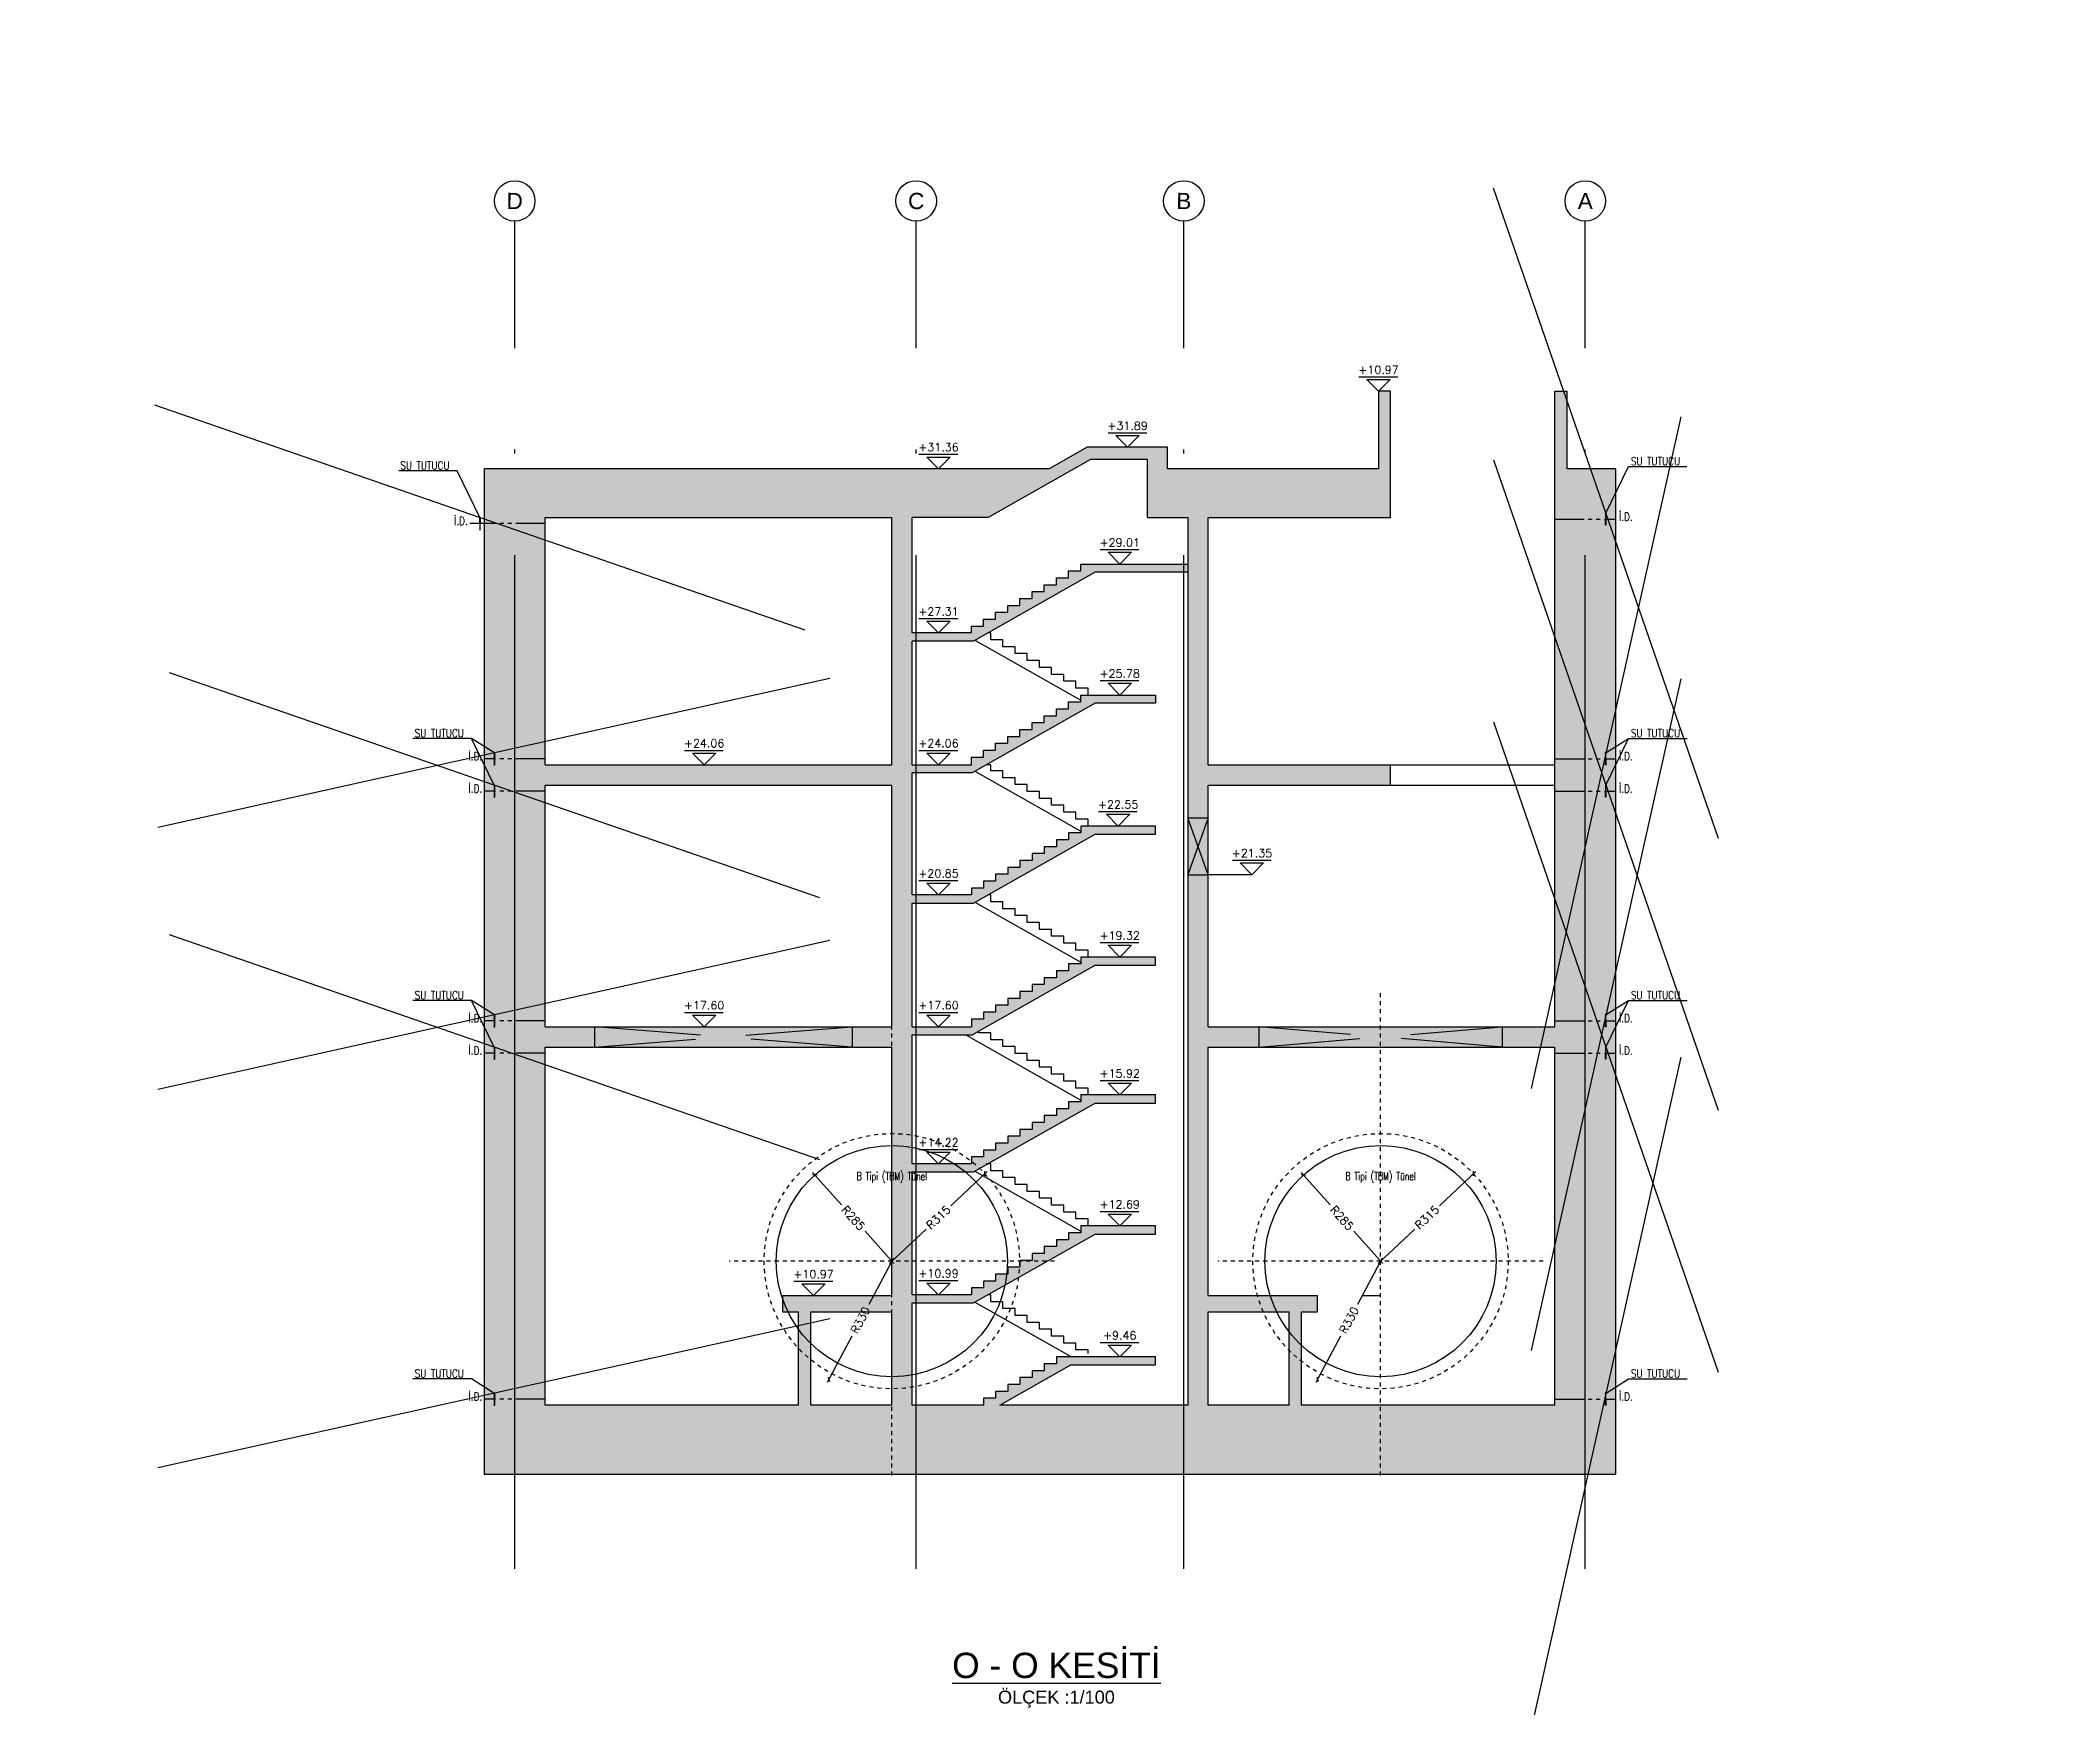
# Model space of a CAD drawing. Header units: millimetres. Extents: x 400408 to 401352, y 4543980 to 4544157.
# Drawn here: x 401302.04 to 401351.83, y 4544030.43 to 4544071.54 of the extents above; entities that cross this region are included whole.
import ezdxf
from ezdxf.enums import TextEntityAlignment as Align

# ---------------------------------------------------------------- set-up
doc = ezdxf.new("R2010")
doc.units = ezdxf.units.MM
for name, pattern in [('ACAD_ISO05W100', [33, 24, -3, 0, -3, 0, -3]), ('AKS', [3, 2.5, -0.25, 0, -0.25]), ('CIZGI', [0.4, 0.25, -0.15]), ('CONTINU', [0]), ('HIDDEN', [0.375, 0.25, -0.125])]:
    doc.linetypes.add(name, pattern=pattern)
for name, color, linetype in [('aks prota', 2, 'AKS'), ('caks prota', 4, 'Continuous'), ('görünüş prota', 4, 'Continuous'), ('iderzi_PROTA', 3, 'Continuous'), ('inşaat derzi prota', 11, 'Continuous'), ('kesik prota', 2, 'CIZGI'), ('kesit prota', 1, 'Continuous'), ('kesit tarama prota', 252, 'Continuous'), ('kot prota', 4, 'Continuous'), ('lkolon prota', 4, 'Continuous'), ('merdiven prota', 2, 'Continuous'), ('not prota', 2, 'Continuous'), ('not yazısı prota', 6, 'Continuous'), ('not çizgisi prota', 4, 'Continuous'), ('PRT-CST-rc_level', 6, 'Continuous'), ('PRT-CST-rc_levermark', 4, 'Continuous'), ('st_s_su tutucu', 2, 'Continuous'), ('st_s_ölçü', 4, 'Continuous'), ('t35 prota', 3, 'Continuous'), ('taks prota', 7, 'Continuous'), ('tplan prota', 7, 'Continuous')]:
    doc.layers.add(name, color=color, linetype=linetype)
doc.styles.add('Arial', font='Arial.ttf')
doc.styles.add('OLCU', font='romanstw.shx')
doc.styles.get("Standard").update_dxf_attribs({"font": 'Arial.ttf'})
doc.styles.add('TAKS', font='Arial Unicode.ttf')
doc.styles.add('TEXT250', font='romanstw.shx', dxfattribs={"width": 0.8, "height": 25})
doc.styles.add('TSIMPLEX', font='romanstw.shx')
doc.dimstyles.new('1-100', dxfattribs={"dimscale": 0.5, "dimtxt": 2, "dimasz": 7.5, "dimexe": 3, "dimexo": 5, "dimgap": 5, "dimtad": 3, "dimdec": 1, "dimlfac": 2, "dimzin": 9, "dimdsep": 46, "dimtxsty": 'Standard', "dimblk": 'OBLIQUE', "dimcen": 0.09, "dimclrd": 3, "dimclre": 3, "dimclrt": 1, "dimadec": 3, "dimazin": 0, "dimtfac": 1, "dimtdec": 1, "dimtofl": 0, "dimtmove": 0, "dimatfit": 3, "dimfxl": 4, "dimtolj": 1, "dimtzin": 0, "dimarcsym": 0})
doc.dimstyles.new('1-50', dxfattribs={"dimtxt": 10, "dimasz": 4, "dimexe": 4, "dimexo": 8, "dimgap": 4, "dimtad": 1, "dimdec": 1, "dimrnd": 0.05, "dimzin": 9, "dimdsep": 46, "dimtxsty": 'OLCU', "dimblk1": 'OBLIQUE', "dimblk2": 'OBLIQUE', "dimsah": 1, "dimcen": 2, "dimdle": 4, "dimclrd": 4, "dimclre": 4, "dimclrt": 3, "dimadec": 1, "dimazin": 0, "dimtfac": 1, "dimtdec": 1, "dimtix": 1, "dimtmove": 2, "dimatfit": 3, "dimldrblk": 'OBLIQUE', "dimfxl": 1, "dimtvp": 1, "dimtolj": 1, "dimtzin": 1, "dimarcsym": 0})

msp = doc.modelspace()

# ---------------------------------------------------------------- texts
at = {"layer": 'not yazısı prota', "ltscale": 0.05, "style": 'TSIMPLEX', "width": 0.8}
for s, p in [('SU TUTUCU', (401310.915, 4544060.952)), ('SU TUTUCU', (401341.26, 4544061.058)), ('İ.D.', (401312.243, 4544059.586)), ('İ.D.', (401340.967, 4544059.691)), ('SU TUTUCU', (401311.269, 4544054.352)), ('SU TUTUCU', (401341.26, 4544054.352)), ('İ.D.', (401312.597, 4544053.786)), ('İ.D.', (401340.967, 4544053.786)), ('İ.D.', (401312.597, 4544052.986)), ('İ.D.', (401340.967, 4544052.986)), ('SU TUTUCU', (401311.269, 4544047.892)), ('SU TUTUCU', (401341.26, 4544047.892)), ('İ.D.', (401312.597, 4544047.326)), ('İ.D.', (401340.967, 4544047.326)), ('İ.D.', (401312.597, 4544046.526)), ('İ.D.', (401340.967, 4544046.526)), ('SU TUTUCU', (401311.269, 4544038.562)), ('SU TUTUCU', (401341.26, 4544038.562)), ('İ.D.', (401312.597, 4544037.996)), ('İ.D.', (401340.967, 4544037.996))]:
    msp.add_text(s, height=0.2, dxfattribs=at).set_placement(p)
at = {"layer": 't35 prota', "style": 'Arial'}
msp.add_text('ÖLÇEK :1/100', height=0.32, rotation=0.0118, dxfattribs=at).set_placement((401327.093, 4544030.67), align=Align.MIDDLE)
at = {"layer": 'taks prota', "style": 'TAKS'}
for s, p in [('D', (401313.735, 4544067.576)), ('C', (401323.635, 4544067.576)), ('B', (401330.235, 4544067.576)), ('A', (401340.135, 4544067.576))]:
    msp.add_text(s, height=0.4, rotation=359.5052, dxfattribs=at).set_placement(p, align=Align.MIDDLE_CENTER)
at = {"layer": 'tplan prota', "style": 'Arial'}
msp.add_text('%%UO - O KESİTİ', height=0.625, rotation=0.0118, dxfattribs=at).set_placement((401327.093, 4544031.545), align=Align.MIDDLE)

# ---------------------------------------------------------------- blocks, each defined once
blk = doc.blocks.new('KOTK5')
at = {"layer": 'PRT-CST-rc_levermark'}
blk.add_line((217, 160), (-213, 160), dxfattribs=at)
blk.add_lwpolyline([(130, 130), (-130, 130), (0, 0)], close=True, dxfattribs=at)
at = {"layer": 'PRT-CST-rc_level', "style": 'OLCU'}
blk.add_attdef('000.00', text='', height=90, dxfattribs=at).set_placement((0, 193), align=Align.CENTER)
blk = doc.blocks.new('_Oblique')
at = {"layer": 'st_s_ölçü', "lineweight": -2}
blk.add_line((-0.5, -0.5), (0.5, 0.5), dxfattribs=at)
blk = doc.blocks.new('*D11')
at = {"layer": 'DEFPOINTS', "color": 0, "transparency": 16777216}
for p in [(-455.8, 109.6), (-265.8, -102.9)]:
    blk.add_point(p, dxfattribs=at)
at = {"layer": 'st_s_ölçü', "color": 4, "lineweight": -2, "transparency": 16777216}
for p, q in [((-461.1, 115.6), (-389.9, 36)), ((-260.5, -108.8), (-331.6, -29.2))]:
    blk.add_line(p, q, dxfattribs=at)
at = {"layer": 'st_s_ölçü', "color": 4, "lineweight": -2, "transparency": 16777216, "xscale": 8, "yscale": 8, "zscale": 8, "rotation": 131.8058995973175}
blk.add_blockref('_Oblique', (-455.8, 109.6), dxfattribs=at)
at = {"layer": 'st_s_ölçü', "color": 3, "transparency": 16777216, "insert": (-360.8, 3.4), "char_height": 20, "attachment_point": 5, "rotation": 311.8059, "style": 'OLCU'}
blk.add_mtext('\\A1;R285', dxfattribs=at)
blk = doc.blocks.new('*D12')
at = {"layer": 'DEFPOINTS', "color": 0, "transparency": 16777216}
for p in [(-36.3, 113), (-265.8, -102.9)]:
    blk.add_point(p, dxfattribs=at)
at = {"layer": 'st_s_ölçü', "color": 4, "lineweight": -2, "transparency": 16777216}
for p, q in [((-30.5, 118.4), (-120.6, 33.7)), ((-271.6, -108.3), (-181.5, -23.6))]:
    blk.add_line(p, q, dxfattribs=at)
at = {"layer": 'st_s_ölçü', "color": 4, "lineweight": -2, "transparency": 16777216, "xscale": 8, "yscale": 8, "zscale": 8, "rotation": 43.24583088137385}
blk.add_blockref('_Oblique', (-36.3, 113), dxfattribs=at)
at = {"layer": 'st_s_ölçü', "color": 3, "transparency": 16777216, "insert": (-151.1, 5.1), "char_height": 20, "attachment_point": 5, "rotation": 43.2458, "style": 'OLCU'}
blk.add_mtext('\\A1;R315', dxfattribs=at)
blk = doc.blocks.new('*D13')
at = {"layer": 'DEFPOINTS', "color": 0, "transparency": 16777216}
for p in [(-265.8, -102.9), (-421, -394.1)]:
    blk.add_point(p, dxfattribs=at)
at = {"layer": 'lkolon prota', "color": 4, "lineweight": -2, "transparency": 16777216}
for p, q in [((-262, -95.8), (-322.9, -209.9)), ((-424.8, -401.1), (-364, -287))]:
    blk.add_line(p, q, dxfattribs=at)
at = {"layer": 'lkolon prota', "color": 4, "lineweight": -2, "transparency": 16777216, "xscale": 8, "yscale": 8, "zscale": 8, "rotation": 241.9351701811658}
blk.add_blockref('_Oblique', (-421, -394.1), dxfattribs=at)
at = {"layer": 'lkolon prota', "color": 3, "transparency": 16777216, "insert": (-343.4, -248.5), "char_height": 20, "attachment_point": 5, "rotation": 61.9352, "style": 'OLCU'}
blk.add_mtext('\\A1;R330', dxfattribs=at)
blk = doc.blocks.new('D')
at = {"layer": 'st_s_su tutucu', "linetype": 'CONTINU', "ltscale": 0.2}
for p, q in [((-39987.8, 52508.2), (-39992.6, 52508.2)), ((-39992.6, 52508.2), (-39992.6, 52507.4)), ((-39992.6, 52507.4), (-39990.6, 52506.1)), ((-39990.6, 52498.5), (-39991.5, 52498.5)), ((-39991.5, 52498.5), (-39991.5, 52497.9)), ((-39991.5, 52497.9), (-39990.6, 52497.9)), ((-39990.6, 52488.5), (-39991.5, 52488.5)), ((-39991.5, 52488.5), (-39991.5, 52487.9)), ((-39991.5, 52487.9), (-39990.6, 52487.9)), ((-39990.6, 52506.1), (-39990.6, 52498.5)), ((-39990.6, 52497.9), (-39990.6, 52488.5)), ((-39990.6, 52487.9), (-39990.6, 52478.7)), ((-39989.8, 52506.1), (-39987.8, 52507.4)), ((-39989.8, 52498.5), (-39989.8, 52506.1)), ((-39988.9, 52498.5), (-39989.8, 52498.5)), ((-39989.8, 52488.5), (-39989.8, 52497.9)), ((-39989.8, 52497.9), (-39988.9, 52497.9)), ((-39988.9, 52488.5), (-39989.8, 52488.5)), ((-39989.8, 52478.7), (-39989.8, 52487.9)), ((-39989.8, 52487.9), (-39988.9, 52487.9)), ((-39988.9, 52497.9), (-39988.9, 52498.5)), ((-39988.9, 52487.9), (-39988.9, 52488.5)), ((-39987.8, 52507.4), (-39987.8, 52508.2)), ((-39992.6, 52449), (-39990.6, 52450.3)), ((-39992.6, 52448.2), (-39992.6, 52449)), ((-39987.8, 52448.2), (-39992.6, 52448.2)), ((-39990.6, 52478.7), (-39991.9, 52478.7)), ((-39991.9, 52478.7), (-39991.9, 52477.7)), ((-39991.9, 52477.7), (-39990.6, 52477.7)), ((-39991.5, 52467.9), (-39991.5, 52468.5)), ((-39991.5, 52468.5), (-39990.6, 52468.5)), ((-39990.6, 52467.9), (-39991.5, 52467.9)), ((-39991.5, 52457.9), (-39991.5, 52458.5)), ((-39991.5, 52458.5), (-39990.6, 52458.5)), ((-39990.6, 52457.9), (-39991.5, 52457.9)), ((-39990.6, 52468.5), (-39990.6, 52477.7)), ((-39990.6, 52458.5), (-39990.6, 52467.9)), ((-39990.6, 52450.3), (-39990.6, 52457.9)), ((-39988.5, 52478.7), (-39989.8, 52478.7)), ((-39989.8, 52477.7), (-39988.5, 52477.7)), ((-39989.8, 52477.7), (-39989.8, 52468.5)), ((-39989.8, 52468.5), (-39988.9, 52468.5)), ((-39988.9, 52467.9), (-39989.8, 52467.9)), ((-39989.8, 52467.9), (-39989.8, 52458.5)), ((-39989.8, 52458.5), (-39988.9, 52458.5)), ((-39988.9, 52457.9), (-39989.8, 52457.9)), ((-39989.8, 52457.9), (-39989.8, 52450.3)), ((-39989.8, 52450.3), (-39987.8, 52449)), ((-39988.9, 52468.5), (-39988.9, 52467.9)), ((-39988.9, 52458.5), (-39988.9, 52457.9)), ((-39988.5, 52477.7), (-39988.5, 52478.7)), ((-39987.8, 52449), (-39987.8, 52448.2))]:
    blk.add_line(p, q, dxfattribs=at)
blk = doc.blocks.new('A$C127942D9')
at = {"layer": 'aks prota', "ltscale": 2}
blk.add_line((-265.793, -631.684), (-265.793, 559.681), dxfattribs=at)
at = {"layer": 'aks prota'}
blk.add_line((135.187, -102.854), (-666.774, -102.854), dxfattribs=at)
at = {"layer": 'görünüş prota', "color": 6, "linetype": 'CIZGI', "ltscale": 2}
blk.add_circle((-265.793, -102.854), 315, dxfattribs=at)
at = {"layer": 'görünüş prota', "color": 6}
blk.add_circle((-265.793, -102.854), 285, dxfattribs=at)
at = {"layer": 'not prota', "style": 'TEXT250', "width": 0.7}
blk.add_text('B Tipi (TBM) Tünel', height=20, dxfattribs=at).set_placement((-265.793, 106.819), align=Align.MIDDLE_CENTER)
at = {"layer": 'lkolon prota'}
dim = blk.add_radius_dim(center=(-265.793, -102.854), mpoint=(-421.048, -394.051), dimstyle='1-100', dxfattribs=at)
dim.commit()
dim.dimension.update_dxf_attribs({"geometry": '*D13', "text_midpoint": (-343.421, -248.453), "dimtype": 132})
at = {"layer": 'st_s_ölçü'}
for mpoint, picture, middle in [((-455.777, 109.587), '*D11', (-360.785, 3.366)), ((-36.341, 112.962), '*D12', (-151.067, 5.054))]:
    dim = blk.add_radius_dim(center=(-265.793, -102.854), mpoint=mpoint, dimstyle='1-100', dxfattribs=at)
    dim.commit()
    dim.dimension.update_dxf_attribs({"geometry": picture, "text_midpoint": middle, "dimtype": 132})

# ---------------------------------------------------------------- hatches: boundary and pattern name
at = {"layer": 'kesit tarama prota'}
h = msp.add_hatch(color=256, dxfattribs=at)
h.dxf.hatch_style = 1
h.paths.add_polyline_path([(401340.885, 4544036.184), (401340.885, 4544060.974), (401339.685, 4544060.974), (401339.685, 4544062.884), (401339.385, 4544062.884), (401339.385, 4544047.214), (401330.835, 4544047.214), (401330.835, 4544053.174), (401335.335, 4544053.174), (401335.335, 4544053.674), (401330.835, 4544053.674), (401330.835, 4544059.774), (401335.335, 4544059.774), (401335.335, 4544062.884), (401335.035, 4544062.884), (401335.035, 4544060.974), (401329.835, 4544060.974), (401329.835, 4544061.504), (401327.853, 4544061.504), (401326.918, 4544060.974), (401312.985, 4544060.974), (401312.985, 4544036.184)])
h.paths.add_polyline_path([(401325.7, 4544037.884), (401327.448, 4544038.874), (401329.535, 4544038.874), (401329.535, 4544039.074), (401327.095, 4544039.074), (401327.095, 4544038.904), (401326.795, 4544038.904), (401326.795, 4544038.734), (401326.495, 4544038.734), (401326.495, 4544038.564), (401326.195, 4544038.564), (401326.195, 4544038.394), (401325.895, 4544038.394), (401325.895, 4544038.224), (401325.595, 4544038.224), (401325.595, 4544038.054), (401325.295, 4544038.054), (401325.295, 4544037.884), (401323.535, 4544037.884), (401323.535, 4544040.404), (401325.048, 4544040.404), (401328.048, 4544042.104), (401329.535, 4544042.104), (401329.535, 4544042.304), (401327.695, 4544042.304), (401327.695, 4544042.134), (401327.395, 4544042.134), (401327.395, 4544041.964), (401327.095, 4544041.964), (401327.095, 4544041.794), (401326.795, 4544041.794), (401326.795, 4544041.624), (401326.495, 4544041.624), (401326.495, 4544041.454), (401326.195, 4544041.454), (401326.195, 4544041.284), (401325.895, 4544041.284), (401325.895, 4544041.114), (401325.595, 4544041.114), (401325.595, 4544040.944), (401325.295, 4544040.944), (401325.295, 4544040.774), (401324.995, 4544040.774), (401324.995, 4544040.604), (401323.535, 4544040.604), (401323.535, 4544043.634), (401325.048, 4544043.634), (401328.048, 4544045.334), (401329.535, 4544045.334), (401329.535, 4544045.534), (401327.695, 4544045.534), (401327.695, 4544045.364), (401327.395, 4544045.364), (401327.395, 4544045.194), (401327.095, 4544045.194), (401327.095, 4544045.024), (401326.795, 4544045.024), (401326.795, 4544044.854), (401326.495, 4544044.854), (401326.495, 4544044.684), (401326.195, 4544044.684), (401326.195, 4544044.514), (401325.895, 4544044.514), (401325.895, 4544044.344), (401325.595, 4544044.344), (401325.595, 4544044.174), (401325.295, 4544044.174), (401325.295, 4544044.004), (401324.995, 4544044.004), (401324.995, 4544043.834), (401323.535, 4544043.834), (401323.535, 4544047.014), (401325.012, 4544047.014), (401328.048, 4544048.734), (401329.535, 4544048.734), (401329.535, 4544048.934), (401327.695, 4544048.934), (401327.695, 4544048.764), (401327.395, 4544048.764), (401327.395, 4544048.594), (401327.095, 4544048.594), (401327.095, 4544048.424), (401326.795, 4544048.424), (401326.795, 4544048.254), (401326.495, 4544048.254), (401326.495, 4544048.084), (401326.195, 4544048.084), (401326.195, 4544047.914), (401325.895, 4544047.914), (401325.895, 4544047.744), (401325.595, 4544047.744), (401325.595, 4544047.574), (401325.295, 4544047.574), (401325.295, 4544047.404), (401324.995, 4544047.404), (401324.995, 4544047.214), (401323.535, 4544047.214), (401323.535, 4544050.264), (401325.048, 4544050.264), (401328.048, 4544051.964), (401329.535, 4544051.964), (401329.535, 4544052.164), (401327.695, 4544052.164), (401327.695, 4544051.994), (401327.395, 4544051.994), (401327.395, 4544051.824), (401327.095, 4544051.824), (401327.095, 4544051.654), (401326.795, 4544051.654), (401326.795, 4544051.484), (401326.495, 4544051.484), (401326.495, 4544051.314), (401326.195, 4544051.314), (401326.195, 4544051.144), (401325.895, 4544051.144), (401325.895, 4544050.974), (401325.595, 4544050.974), (401325.595, 4544050.804), (401325.295, 4544050.804), (401325.295, 4544050.634), (401324.995, 4544050.634), (401324.995, 4544050.464), (401323.535, 4544050.464), (401323.535, 4544053.474), (401325.012, 4544053.474), (401328.048, 4544055.194), (401329.535, 4544055.194), (401329.535, 4544055.394), (401327.695, 4544055.394), (401327.695, 4544055.224), (401327.395, 4544055.224), (401327.395, 4544055.054), (401327.095, 4544055.054), (401327.095, 4544054.884), (401326.795, 4544054.884), (401326.795, 4544054.714), (401326.495, 4544054.714), (401326.495, 4544054.544), (401326.195, 4544054.544), (401326.195, 4544054.374), (401325.895, 4544054.374), (401325.895, 4544054.204), (401325.595, 4544054.204), (401325.595, 4544054.034), (401325.295, 4544054.034), (401325.295, 4544053.864), (401324.995, 4544053.864), (401324.995, 4544053.674), (401323.535, 4544053.674), (401323.535, 4544056.724), (401325.048, 4544056.724), (401328.048, 4544058.424), (401330.335, 4544058.424), (401330.335, 4544058.624), (401327.695, 4544058.624), (401327.695, 4544058.454), (401327.395, 4544058.454), (401327.395, 4544058.284), (401327.095, 4544058.284), (401327.095, 4544058.114), (401326.795, 4544058.114), (401326.795, 4544057.944), (401326.495, 4544057.944), (401326.495, 4544057.774), (401326.195, 4544057.774), (401326.195, 4544057.604), (401325.895, 4544057.604), (401325.895, 4544057.434), (401325.595, 4544057.434), (401325.595, 4544057.264), (401325.295, 4544057.264), (401325.295, 4544057.094), (401324.995, 4544057.094), (401324.995, 4544056.924), (401323.535, 4544056.924), (401323.535, 4544059.774), (401325.408, 4544059.774), (401327.932, 4544061.204), (401329.335, 4544061.204), (401329.335, 4544059.774), (401330.335, 4544059.774), (401330.335, 4544037.884)], flags=16)
h.paths.add_polyline_path([(401330.835, 4544037.884), (401330.835, 4544040.184), (401332.835, 4544040.184), (401332.835, 4544037.884)], flags=16)
h.paths.add_polyline_path([(401333.135, 4544037.884), (401333.135, 4544040.184), (401333.535, 4544040.184), (401333.535, 4544040.584), (401330.835, 4544040.584), (401330.835, 4544046.714), (401339.385, 4544046.714), (401339.385, 4544037.884)], flags=16)
h.paths.add_polyline_path([(401323.035, 4544037.884), (401321.035, 4544037.884), (401321.035, 4544040.184), (401323.035, 4544040.184)], flags=16)
h.paths.add_polyline_path([(401323.035, 4544040.584), (401320.335, 4544040.584), (401320.335, 4544040.184), (401320.735, 4544040.184), (401320.735, 4544037.884), (401314.485, 4544037.884), (401314.485, 4544046.714), (401323.035, 4544046.714)], flags=16)
h.paths.add_polyline_path([(401323.035, 4544047.214), (401314.485, 4544047.214), (401314.485, 4544053.174), (401323.035, 4544053.174)], flags=16)
h.paths.add_polyline_path([(401323.035, 4544053.674), (401314.485, 4544053.674), (401314.485, 4544059.774), (401323.035, 4544059.774)], flags=16)

# ---------------------------------------------------------------- linework, layer by layer
at = {"layer": 'aks prota', "ltscale": 10}
for p, q in [((401313.735, 4544033.846), (401313.735, 4544067.076)), ((401323.635, 4544033.846), (401323.635, 4544067.076)), ((401330.235, 4544033.846), (401330.235, 4544067.076)), ((401340.135, 4544033.846), (401340.135, 4544067.076))]:
    msp.add_line(p, q, dxfattribs=at)
at = {"layer": 'caks prota', "ltscale": 0.05}
for centre in [(401313.735, 4544067.576), (401323.635, 4544067.576), (401330.235, 4544067.576), (401340.135, 4544067.576)]:
    msp.add_circle(centre, 0.5, dxfattribs=at)
at = {"layer": 'görünüş prota'}
for points in [[(401325.085, 4544056.745), (401327.695, 4544055.266)], [(401327.875, 4544055.394), (401327.875, 4544055.564), (401327.575, 4544055.564), (401327.575, 4544055.734), (401327.275, 4544055.734), (401327.275, 4544055.904), (401326.975, 4544055.904), (401326.975, 4544056.074), (401326.675, 4544056.074), (401326.675, 4544056.244), (401326.375, 4544056.244), (401326.375, 4544056.414), (401326.075, 4544056.414), (401326.075, 4544056.584), (401325.775, 4544056.584), (401325.775, 4544056.754), (401325.475, 4544056.754), (401325.475, 4544056.924), (401325.4, 4544056.924)], [(401327.875, 4544052.164), (401327.875, 4544052.334), (401327.575, 4544052.334), (401327.575, 4544052.504), (401327.275, 4544052.504), (401327.275, 4544052.674), (401326.975, 4544052.674), (401326.975, 4544052.844), (401326.675, 4544052.844), (401326.675, 4544053.014), (401326.375, 4544053.014), (401326.375, 4544053.184), (401326.075, 4544053.184), (401326.075, 4544053.354), (401325.775, 4544053.354), (401325.775, 4544053.524), (401325.475, 4544053.524), (401325.475, 4544053.674), (401325.365, 4544053.674)], [(401335.335, 4544053.674), (401339.385, 4544053.674)], [(401325.085, 4544053.515), (401327.695, 4544052.036)], [(401335.327, 4544053.174), (401339.385, 4544053.174)], [(401325.085, 4544050.285), (401327.695, 4544048.806)], [(401327.875, 4544048.934), (401327.875, 4544049.104), (401327.575, 4544049.104), (401327.575, 4544049.274), (401327.275, 4544049.274), (401327.275, 4544049.444), (401326.975, 4544049.444), (401326.975, 4544049.614), (401326.675, 4544049.614), (401326.675, 4544049.784), (401326.375, 4544049.784), (401326.375, 4544049.954), (401326.075, 4544049.954), (401326.075, 4544050.124), (401325.775, 4544050.124), (401325.775, 4544050.294), (401325.475, 4544050.294), (401325.475, 4544050.464), (401325.4, 4544050.464)], [(401324.857, 4544047.014), (401327.695, 4544045.406)], [(401327.875, 4544045.534), (401327.875, 4544045.704), (401327.575, 4544045.704), (401327.575, 4544045.874), (401327.275, 4544045.874), (401327.275, 4544046.044), (401326.975, 4544046.044), (401326.975, 4544046.214), (401326.675, 4544046.214), (401326.675, 4544046.384), (401326.375, 4544046.384), (401326.375, 4544046.554), (401326.075, 4544046.554), (401326.075, 4544046.724), (401325.775, 4544046.724), (401325.775, 4544046.894), (401325.475, 4544046.894), (401325.475, 4544047.064), (401325.175, 4544047.064), (401325.175, 4544047.106)], [(401325.085, 4544043.655), (401327.695, 4544042.176)], [(401327.875, 4544042.304), (401327.875, 4544042.474), (401327.575, 4544042.474), (401327.575, 4544042.644), (401327.275, 4544042.644), (401327.275, 4544042.814), (401326.975, 4544042.814), (401326.975, 4544042.984), (401326.675, 4544042.984), (401326.675, 4544043.154), (401326.375, 4544043.154), (401326.375, 4544043.324), (401326.075, 4544043.324), (401326.075, 4544043.494), (401325.775, 4544043.494), (401325.775, 4544043.664), (401325.475, 4544043.664), (401325.475, 4544043.834), (401325.357, 4544043.834)], [(401325.085, 4544040.425), (401327.469, 4544039.074)], [(401327.875, 4544039.154), (401327.875, 4544039.244), (401327.575, 4544039.244), (401327.575, 4544039.414), (401327.275, 4544039.414), (401327.275, 4544039.584), (401326.975, 4544039.584), (401326.975, 4544039.754), (401326.675, 4544039.754), (401326.675, 4544039.924), (401326.375, 4544039.924), (401326.375, 4544040.094), (401326.075, 4544040.094), (401326.075, 4544040.264), (401325.775, 4544040.264), (401325.775, 4544040.434), (401325.475, 4544040.434), (401325.475, 4544040.604), (401325.4, 4544040.604)]]:
    msp.add_lwpolyline(points, dxfattribs=at)
at = {"layer": 'iderzi_PROTA'}
msp.add_line((401334.632, 4544040.584), (401335.085, 4544040.584), dxfattribs=at)
at = {"layer": 'inşaat derzi prota', "linetype": 'ACAD_ISO05W100', "ltscale": 0.03}
for points in [[(401314.485, 4544059.624), (401312.631, 4544059.624)], [(401339.385, 4544059.73), (401340.885, 4544059.73)], [(401314.485, 4544053.824), (401312.985, 4544053.824)], [(401339.385, 4544053.824), (401340.885, 4544053.824)], [(401314.485, 4544053.024), (401312.985, 4544053.024)], [(401339.385, 4544053.024), (401340.885, 4544053.024)], [(401314.485, 4544047.364), (401312.985, 4544047.364)], [(401339.385, 4544047.364), (401340.885, 4544047.364)], [(401314.485, 4544046.564), (401312.985, 4544046.564)], [(401339.385, 4544046.564), (401340.885, 4544046.564)], [(401314.485, 4544038.034), (401312.985, 4544038.034)], [(401339.385, 4544038.034), (401340.885, 4544038.034)]]:
    msp.add_lwpolyline(points, dxfattribs=at)
at = {"layer": 'kesik prota', "ltscale": 10}
msp.add_lwpolyline([(401330.335, 4544052.364), (401330.835, 4544052.364), (401330.335, 4544050.964), (401330.835, 4544050.964), (401330.335, 4544052.364)], dxfattribs=at)
at = {"layer": 'kesit prota', "color": 1}
for p, q in [((401339.385, 4544047.214), (401339.385, 4544062.884)), ((401339.385, 4544062.884), (401339.685, 4544062.884)), ((401314.485, 4544053.674), (401314.485, 4544059.774)), ((401314.485, 4544059.774), (401323.035, 4544059.774)), ((401323.035, 4544053.674), (401323.035, 4544059.774)), ((401323.535, 4544056.924), (401323.535, 4544059.774)), ((401329.335, 4544059.774), (401330.335, 4544059.774)), ((401323.535, 4544053.674), (401323.535, 4544056.724)), ((401314.485, 4544053.674), (401323.035, 4544053.674)), ((401323.535, 4544053.674), (401324.995, 4544053.674)), ((401330.835, 4544053.674), (401335.335, 4544053.674)), ((401335.335, 4544053.174), (401335.335, 4544053.674)), ((401314.485, 4544047.214), (401314.485, 4544053.174)), ((401314.485, 4544053.174), (401323.035, 4544053.174)), ((401323.035, 4544047.214), (401323.035, 4544053.174)), ((401323.535, 4544050.464), (401323.535, 4544053.474)), ((401330.835, 4544047.214), (401330.835, 4544053.174)), ((401330.835, 4544053.174), (401335.335, 4544053.174)), ((401323.535, 4544047.214), (401323.535, 4544050.264)), ((401314.485, 4544047.214), (401323.035, 4544047.214)), ((401323.535, 4544047.214), (401324.995, 4544047.214)), ((401330.835, 4544047.214), (401339.385, 4544047.214)), ((401314.485, 4544037.884), (401314.485, 4544046.714)), ((401314.485, 4544046.714), (401323.035, 4544046.714)), ((401323.035, 4544040.584), (401323.035, 4544046.714)), ((401323.535, 4544043.834), (401323.535, 4544047.014)), ((401330.835, 4544040.584), (401330.835, 4544046.714)), ((401330.835, 4544046.714), (401339.385, 4544046.714)), ((401339.385, 4544037.884), (401339.385, 4544046.714)), ((401323.535, 4544040.604), (401323.535, 4544043.634)), ((401320.335, 4544040.584), (401323.035, 4544040.584)), ((401320.335, 4544040.584), (401320.335, 4544040.184)), ((401320.335, 4544040.184), (401320.735, 4544040.184)), ((401320.735, 4544037.884), (401320.735, 4544040.184)), ((401321.035, 4544040.184), (401323.035, 4544040.184)), ((401321.035, 4544037.884), (401321.035, 4544040.184)), ((401323.035, 4544037.884), (401323.035, 4544040.184)), ((401330.835, 4544040.584), (401333.535, 4544040.584)), ((401330.835, 4544037.884), (401330.835, 4544040.184)), ((401330.835, 4544040.184), (401332.835, 4544040.184)), ((401332.835, 4544037.884), (401332.835, 4544040.184)), ((401333.135, 4544040.184), (401333.535, 4544040.184)), ((401333.135, 4544037.884), (401333.135, 4544040.184)), ((401333.535, 4544040.184), (401333.535, 4544040.584)), ((401320.735, 4544037.884), (401314.485, 4544037.884)), ((401323.035, 4544037.884), (401321.035, 4544037.884)), ((401332.835, 4544037.884), (401330.835, 4544037.884)), ((401339.385, 4544037.884), (401333.135, 4544037.884))]:
    msp.add_line(p, q, dxfattribs=at)
for points in [[(401330.835, 4544053.674), (401330.835, 4544059.774), (401335.335, 4544059.774), (401335.335, 4544062.884), (401335.035, 4544062.884), (401335.035, 4544060.974), (401329.835, 4544060.974), (401329.835, 4544061.504), (401327.853, 4544061.504), (401326.918, 4544060.974), (401312.985, 4544060.974), (401312.985, 4544036.184), (401340.885, 4544036.184), (401340.885, 4544060.974), (401339.685, 4544060.974), (401339.685, 4544062.884)], [(401329.341, 4544061.204), (401327.932, 4544061.204), (401325.408, 4544059.774), (401323.535, 4544059.774)], [(401329.335, 4544059.774), (401329.335, 4544061.204)], [(401330.335, 4544059.774), (401330.335, 4544037.884), (401325.7, 4544037.884), (401327.448, 4544038.874), (401329.535, 4544038.874), (401329.535, 4544039.074), (401327.095, 4544039.074), (401327.095, 4544038.904), (401326.795, 4544038.904), (401326.795, 4544038.734), (401326.495, 4544038.734), (401326.495, 4544038.564), (401326.195, 4544038.564), (401326.195, 4544038.394), (401325.895, 4544038.394), (401325.895, 4544038.224), (401325.595, 4544038.224), (401325.595, 4544038.054), (401325.295, 4544038.054), (401325.295, 4544037.884), (401323.535, 4544037.884), (401323.535, 4544040.404)], [(401324.995, 4544056.924), (401324.995, 4544057.094), (401325.295, 4544057.094), (401325.295, 4544057.264), (401325.595, 4544057.264), (401325.595, 4544057.434), (401325.895, 4544057.434), (401325.895, 4544057.604), (401326.195, 4544057.604), (401326.195, 4544057.774), (401326.495, 4544057.774), (401326.495, 4544057.944), (401326.795, 4544057.944), (401326.795, 4544058.114), (401327.095, 4544058.114), (401327.095, 4544058.284), (401327.395, 4544058.284), (401327.395, 4544058.454), (401327.695, 4544058.454), (401327.695, 4544058.624), (401330.335, 4544058.624), (401330.335, 4544058.424), (401328.048, 4544058.424), (401325.048, 4544056.724), (401323.535, 4544056.724)], [(401324.995, 4544056.924), (401323.535, 4544056.924)], [(401324.995, 4544053.674), (401324.995, 4544053.864), (401325.295, 4544053.864), (401325.295, 4544054.034), (401325.595, 4544054.034), (401325.595, 4544054.204), (401325.895, 4544054.204), (401325.895, 4544054.374), (401326.195, 4544054.374), (401326.195, 4544054.544), (401326.495, 4544054.544), (401326.495, 4544054.714), (401326.795, 4544054.714), (401326.795, 4544054.884), (401327.095, 4544054.884), (401327.095, 4544055.054), (401327.395, 4544055.054), (401327.395, 4544055.224), (401327.695, 4544055.224), (401327.695, 4544055.394), (401329.535, 4544055.394), (401329.535, 4544055.194), (401328.048, 4544055.194), (401325.012, 4544053.474), (401323.535, 4544053.474)], [(401323.535, 4544050.264), (401325.048, 4544050.264), (401328.048, 4544051.964), (401329.535, 4544051.964), (401329.535, 4544052.164), (401327.695, 4544052.164), (401327.695, 4544051.994), (401327.395, 4544051.994), (401327.395, 4544051.824), (401327.095, 4544051.824), (401327.095, 4544051.654), (401326.795, 4544051.654), (401326.795, 4544051.484), (401326.495, 4544051.484), (401326.495, 4544051.314), (401326.195, 4544051.314), (401326.195, 4544051.144), (401325.895, 4544051.144), (401325.895, 4544050.974), (401325.595, 4544050.974), (401325.595, 4544050.804), (401325.295, 4544050.804), (401325.295, 4544050.634), (401324.995, 4544050.634), (401324.995, 4544050.464), (401323.535, 4544050.464)], [(401323.535, 4544047.014), (401325.012, 4544047.014), (401328.048, 4544048.734), (401329.535, 4544048.734), (401329.535, 4544048.934), (401327.695, 4544048.934), (401327.695, 4544048.764), (401327.395, 4544048.764), (401327.395, 4544048.594), (401327.095, 4544048.594), (401327.095, 4544048.424), (401326.795, 4544048.424), (401326.795, 4544048.254), (401326.495, 4544048.254), (401326.495, 4544048.084), (401326.195, 4544048.084), (401326.195, 4544047.914), (401325.895, 4544047.914), (401325.895, 4544047.744), (401325.595, 4544047.744), (401325.595, 4544047.574), (401325.295, 4544047.574), (401325.295, 4544047.404), (401324.995, 4544047.404), (401324.995, 4544047.214)], [(401323.535, 4544043.634), (401325.048, 4544043.634), (401328.048, 4544045.334), (401329.535, 4544045.334), (401329.535, 4544045.534), (401327.695, 4544045.534), (401327.695, 4544045.364), (401327.395, 4544045.364), (401327.395, 4544045.194), (401327.095, 4544045.194), (401327.095, 4544045.024), (401326.795, 4544045.024), (401326.795, 4544044.854), (401326.495, 4544044.854), (401326.495, 4544044.684), (401326.195, 4544044.684), (401326.195, 4544044.514), (401325.895, 4544044.514), (401325.895, 4544044.344), (401325.595, 4544044.344), (401325.595, 4544044.174), (401325.295, 4544044.174), (401325.295, 4544044.004), (401324.995, 4544044.004), (401324.995, 4544043.834), (401323.535, 4544043.834)], [(401323.535, 4544040.404), (401325.048, 4544040.404), (401328.048, 4544042.104), (401329.535, 4544042.104), (401329.535, 4544042.304), (401327.695, 4544042.304), (401327.695, 4544042.134), (401327.395, 4544042.134), (401327.395, 4544041.964), (401327.095, 4544041.964), (401327.095, 4544041.794), (401326.795, 4544041.794), (401326.795, 4544041.624), (401326.495, 4544041.624), (401326.495, 4544041.454), (401326.195, 4544041.454), (401326.195, 4544041.284), (401325.895, 4544041.284), (401325.895, 4544041.114), (401325.595, 4544041.114), (401325.595, 4544040.944), (401325.295, 4544040.944), (401325.295, 4544040.774), (401324.995, 4544040.774), (401324.995, 4544040.604), (401323.535, 4544040.604)]]:
    msp.add_lwpolyline(points, dxfattribs=at)
at = {"layer": 'kot prota', "linetype": 'CONTINU', "ltscale": 0.1}
msp.add_lwpolyline([(401331.914, 4544050.964), (401330.835, 4544050.964)], dxfattribs=at)
at = {"layer": 'merdiven prota', "linetype": 'HIDDEN', "ltscale": 10}
for points in [[(401322.059, 4544047.214), (401322.059, 4544046.714), (401315.699, 4544047.214), (401315.699, 4544046.714), (401322.059, 4544047.214)], [(401338.085, 4544047.214), (401338.085, 4544046.714), (401332.085, 4544047.214), (401332.085, 4544046.714), (401338.085, 4544047.214)]]:
    msp.add_lwpolyline(points, dxfattribs=at)

# ---------------------------------------------------------------- block references
at = {"layer": 'aks prota', "ltscale": 10, "xscale": 0.01, "yscale": 0.01, "zscale": 0.01}
for p in [(401325.693, 4544042.463), (401337.743, 4544042.463)]:
    msp.add_blockref('A$C127942D9', p, dxfattribs=at)
at = {"layer": 'kot prota', "linetype": 'CONTINU', "ltscale": 0.1}
ref = msp.add_blockref('KOTK5', (401335.035, 4544062.884), dxfattribs=dict(at, xscale=-0.002222222222222222, yscale=0.002222222222222222, zscale=0.002222222222222222, rotation=359.9999999999036))
ref.add_attrib('000.00', '+10.97', dxfattribs={"layer": 'PRT-CST-rc_level', "height": 0.2, "style": 'OLCU'}).set_placement((401335.035, 4544063.314), align=Align.CENTER)
ref = msp.add_blockref('KOTK5', (401328.848, 4544061.504), dxfattribs=dict(at, xscale=-0.002222222222222222, yscale=0.002222222222222222, zscale=0.002222222222222222, rotation=359.9999999999036))
ref.add_attrib('000.00', '+31.89', dxfattribs={"layer": 'PRT-CST-rc_level', "height": 0.2, "style": 'OLCU'}).set_placement((401328.848, 4544061.934), align=Align.CENTER)
ref = msp.add_blockref('KOTK5', (401324.185, 4544060.974), dxfattribs=dict(at, xscale=-0.002222222222222222, yscale=0.002222222222222222, zscale=0.002222222222222222, rotation=359.9999999999036))
ref.add_attrib('000.00', '+31.36', dxfattribs={"layer": 'PRT-CST-rc_level', "height": 0.2, "style": 'OLCU'}).set_placement((401324.185, 4544061.404), align=Align.CENTER)
ref = msp.add_blockref('KOTK5', (401328.654, 4544058.624), dxfattribs=dict(at, xscale=-0.002222222222222222, yscale=0.002222222222222222, zscale=0.002222222222222222, rotation=359.9999999999036))
ref.add_attrib('000.00', '+29.01', dxfattribs={"layer": 'PRT-CST-rc_level', "height": 0.2, "style": 'OLCU'}).set_placement((401328.654, 4544059.054), align=Align.CENTER)
ref = msp.add_blockref('KOTK5', (401324.185, 4544056.924), dxfattribs=dict(at, xscale=-0.002222222222222222, yscale=0.002222222222222222, zscale=0.002222222222222222, rotation=359.9999999999036))
ref.add_attrib('000.00', '+27.31', dxfattribs={"layer": 'PRT-CST-rc_level', "height": 0.2, "style": 'OLCU'}).set_placement((401324.185, 4544057.354), align=Align.CENTER)
ref = msp.add_blockref('KOTK5', (401328.654, 4544055.394), dxfattribs=dict(at, xscale=-0.002222222222222222, yscale=0.002222222222222222, zscale=0.002222222222222222, rotation=359.9999999999036))
ref.add_attrib('000.00', '+25.78', dxfattribs={"layer": 'PRT-CST-rc_level', "height": 0.2, "style": 'OLCU'}).set_placement((401328.654, 4544055.824), align=Align.CENTER)
ref = msp.add_blockref('KOTK5', (401318.405, 4544053.674), dxfattribs=dict(at, xscale=-0.002222222222222222, yscale=0.002222222222222222, zscale=0.002222222222222222, rotation=359.9999999999036))
ref.add_attrib('000.00', '+24.06', dxfattribs={"layer": 'PRT-CST-rc_level', "height": 0.2, "style": 'OLCU'}).set_placement((401318.405, 4544054.104), align=Align.CENTER)
ref = msp.add_blockref('KOTK5', (401324.185, 4544053.674), dxfattribs=dict(at, xscale=-0.002222222222222222, yscale=0.002222222222222222, zscale=0.002222222222222222, rotation=359.9999999999036))
ref.add_attrib('000.00', '+24.06', dxfattribs={"layer": 'PRT-CST-rc_level', "height": 0.2, "style": 'OLCU'}).set_placement((401324.185, 4544054.104), align=Align.CENTER)
ref = msp.add_blockref('KOTK5', (401328.615, 4544052.164), dxfattribs=dict(at, xscale=-0.002222222222222222, yscale=0.002222222222222222, zscale=0.002222222222222222, rotation=359.9999999999036))
ref.add_attrib('000.00', '+22.55', dxfattribs={"layer": 'PRT-CST-rc_level', "height": 0.2, "style": 'OLCU'}).set_placement((401328.615, 4544052.594), align=Align.CENTER)
ref = msp.add_blockref('KOTK5', (401331.914, 4544050.964), dxfattribs=dict(at, xscale=-0.002222222222222222, yscale=0.002222222222222222, zscale=0.002222222222222222, rotation=359.9999999999036))
ref.add_attrib('000.00', '+21.35', dxfattribs={"layer": 'PRT-CST-rc_level', "height": 0.2, "style": 'OLCU'}).set_placement((401331.914, 4544051.394), align=Align.CENTER)
ref = msp.add_blockref('KOTK5', (401324.185, 4544050.464), dxfattribs=dict(at, xscale=-0.002222222222222222, yscale=0.002222222222222222, zscale=0.002222222222222222, rotation=359.9999999999036))
ref.add_attrib('000.00', '+20.85', dxfattribs={"layer": 'PRT-CST-rc_level', "height": 0.2, "style": 'OLCU'}).set_placement((401324.185, 4544050.894), align=Align.CENTER)
ref = msp.add_blockref('KOTK5', (401328.654, 4544048.934), dxfattribs=dict(at, xscale=-0.002222222222222222, yscale=0.002222222222222222, zscale=0.002222222222222222, rotation=359.9999999999036))
ref.add_attrib('000.00', '+19.32', dxfattribs={"layer": 'PRT-CST-rc_level', "height": 0.2, "style": 'OLCU'}).set_placement((401328.654, 4544049.364), align=Align.CENTER)
ref = msp.add_blockref('KOTK5', (401318.405, 4544047.214), dxfattribs=dict(at, xscale=-0.002222222222222222, yscale=0.002222222222222222, zscale=0.002222222222222222, rotation=359.9999999999036))
ref.add_attrib('000.00', '+17.60', dxfattribs={"layer": 'PRT-CST-rc_level', "height": 0.2, "style": 'OLCU'}).set_placement((401318.405, 4544047.644), align=Align.CENTER)
ref = msp.add_blockref('KOTK5', (401324.185, 4544047.214), dxfattribs=dict(at, xscale=-0.002222222222222222, yscale=0.002222222222222222, zscale=0.002222222222222222, rotation=359.9999999999036))
ref.add_attrib('000.00', '+17.60', dxfattribs={"layer": 'PRT-CST-rc_level', "height": 0.2, "style": 'OLCU'}).set_placement((401324.185, 4544047.644), align=Align.CENTER)
ref = msp.add_blockref('KOTK5', (401328.654, 4544045.534), dxfattribs=dict(at, xscale=-0.002222222222222222, yscale=0.002222222222222222, zscale=0.002222222222222222, rotation=359.9999999999036))
ref.add_attrib('000.00', '+15.92', dxfattribs={"layer": 'PRT-CST-rc_level', "height": 0.2, "style": 'OLCU'}).set_placement((401328.654, 4544045.964), align=Align.CENTER)
ref = msp.add_blockref('KOTK5', (401324.185, 4544043.834), dxfattribs=dict(at, xscale=-0.002222222222222222, yscale=0.002222222222222222, zscale=0.002222222222222222, rotation=359.9999999999036))
ref.add_attrib('000.00', '+14.22', dxfattribs={"layer": 'PRT-CST-rc_level', "height": 0.2, "style": 'OLCU'}).set_placement((401324.185, 4544044.264), align=Align.CENTER)
ref = msp.add_blockref('KOTK5', (401328.654, 4544042.304), dxfattribs=dict(at, xscale=-0.002222222222222222, yscale=0.002222222222222222, zscale=0.002222222222222222, rotation=359.9999999999036))
ref.add_attrib('000.00', '+12.69', dxfattribs={"layer": 'PRT-CST-rc_level', "height": 0.2, "style": 'OLCU'}).set_placement((401328.654, 4544042.734), align=Align.CENTER)
ref = msp.add_blockref('KOTK5', (401321.104, 4544040.584), dxfattribs=dict(at, xscale=-0.002222222222222222, yscale=0.002222222222222222, zscale=0.002222222222222222, rotation=359.9999999999036))
ref.add_attrib('000.00', '+10.97', dxfattribs={"layer": 'PRT-CST-rc_level', "height": 0.2, "style": 'OLCU'}).set_placement((401321.104, 4544041.014), align=Align.CENTER)
ref = msp.add_blockref('KOTK5', (401324.185, 4544040.604), dxfattribs=dict(at, xscale=-0.002222222222222222, yscale=0.002222222222222222, zscale=0.002222222222222222, rotation=359.9999999999036))
ref.add_attrib('000.00', '+10.99', dxfattribs={"layer": 'PRT-CST-rc_level', "height": 0.2, "style": 'OLCU'}).set_placement((401324.185, 4544041.034), align=Align.CENTER)
ref = msp.add_blockref('KOTK5', (401328.654, 4544039.074), dxfattribs=dict(at, xscale=-0.002222222222222222, yscale=0.002222222222222222, zscale=0.002222222222222222, rotation=359.9999999999036))
ref.add_attrib('000.00', '+9.46', dxfattribs={"layer": 'PRT-CST-rc_level', "height": 0.2, "style": 'OLCU'}).set_placement((401328.654, 4544039.504), align=Align.CENTER)
at = {"layer": 'st_s_ölçü', "yscale": 0.004999999999999998, "zscale": 0.004999999999999998, "rotation": 180}
for p, xscale in [((401112.93, 4544322.015), 0.004999999999999998), ((401540.586, 4544322.121), -0.004999999999999998), ((401113.284, 4544316.215), 0.004999999999999998), ((401540.586, 4544316.215), -0.004999999999999998), ((401113.284, 4544315.415), 0.004999999999999998), ((401540.586, 4544315.415), -0.004999999999999998), ((401113.284, 4544309.755), 0.004999999999999998), ((401540.586, 4544309.755), -0.004999999999999998), ((401113.284, 4544308.955), 0.004999999999999998), ((401540.586, 4544308.955), -0.004999999999999998), ((401113.284, 4544300.425), 0.004999999999999998), ((401540.586, 4544300.425), -0.004999999999999998)]:
    msp.add_blockref('D', p, dxfattribs=dict(at, xscale=xscale))

msp.set_redraw_order([(e.dxf.handle, doc.entitydb.next_handle()) for e in msp.query("TEXT MTEXT ATTDEF DIMENSION ARC_DIMENSION")])  # texts and dimensions are drawn at this point

# ---------------------------------------------------------------- leaders
at = {"layer": 'not çizgisi prota'}
for points in [[(401340.64, 4544059.88), (401341.199, 4544061.03), (401342.637, 4544061.03)], [(401312.875, 4544059.775), (401312.317, 4544060.924), (401310.878, 4544060.924)], [(401313.229, 4544053.175), (401312.671, 4544054.324), (401311.232, 4544054.324)], [(401340.64, 4544053.175), (401341.199, 4544054.324), (401342.637, 4544054.324)], [(401313.222, 4544053.973), (401312.671, 4544054.324), (401311.22, 4544054.324)], [(401340.647, 4544053.973), (401341.199, 4544054.324), (401342.649, 4544054.324)], [(401313.229, 4544046.715), (401312.671, 4544047.864), (401311.232, 4544047.864)], [(401340.64, 4544046.715), (401341.199, 4544047.864), (401342.637, 4544047.864)], [(401313.222, 4544047.513), (401312.671, 4544047.864), (401311.22, 4544047.864)], [(401340.647, 4544047.513), (401341.199, 4544047.864), (401342.649, 4544047.864)], [(401313.222, 4544038.183), (401312.671, 4544038.534), (401311.22, 4544038.534)], [(401340.647, 4544038.183), (401341.199, 4544038.534), (401342.649, 4544038.534)]]:
    msp.add_leader(points, dimstyle='1-50', override={"dimasz": 12, "dimgap": 4, "dimtad": 0}, dxfattribs=at)

doc.saveas('drawing.dxf')
